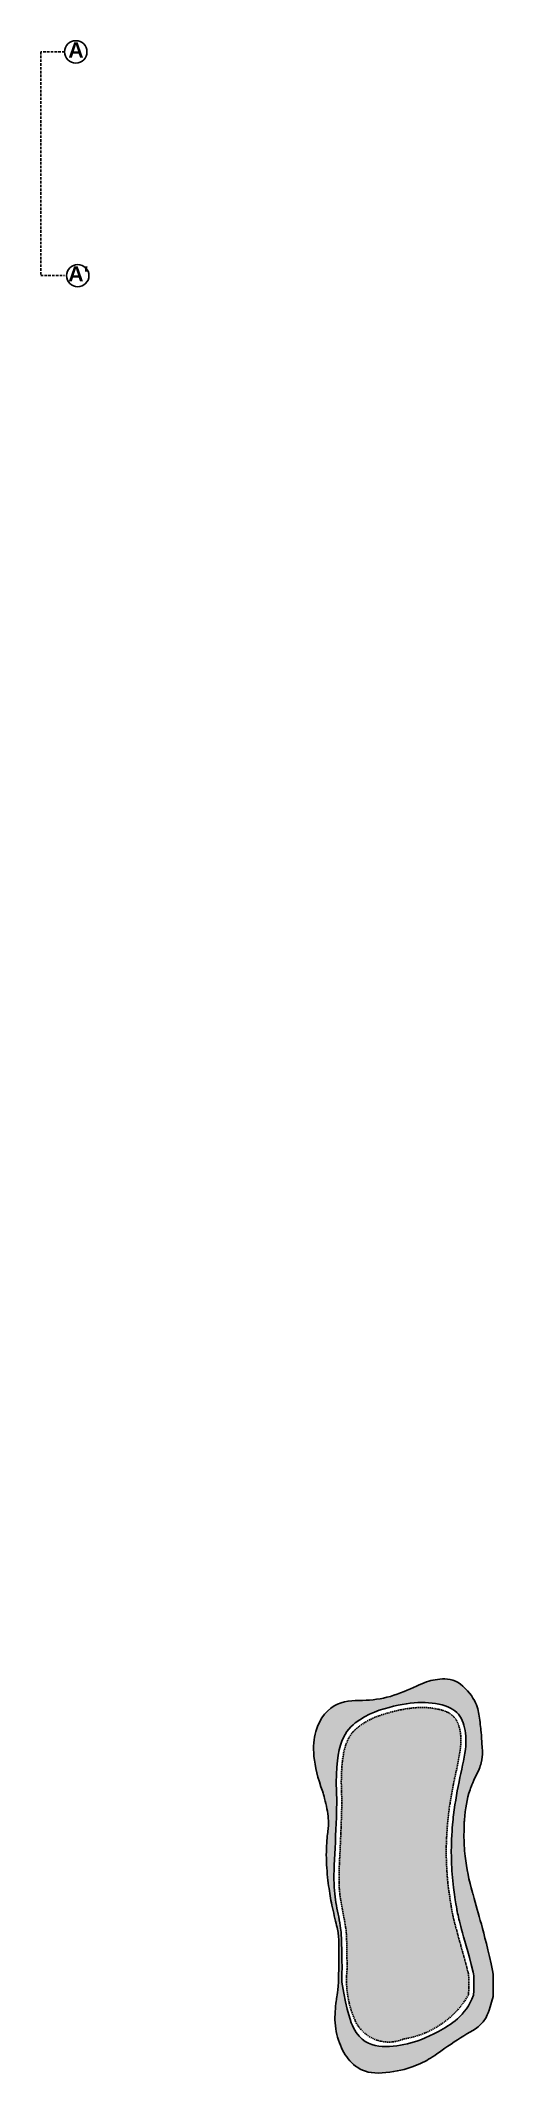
# Model space of a CAD drawing. Header units: millimetres. Extents: x 56222 to 3066687, y -650199 to -121287.
# Drawn here: x 133538.3 to 133627.7, y -183947.4 to -183545.4 of the extents above; entities that cross this region are included whole.
import ezdxf

# ---------------------------------------------------------------- set-up
doc = ezdxf.new("R2010")
doc.units = ezdxf.units.MM
doc.header["$MEASUREMENT"] = 0
doc.linetypes.add('00 . GROUND FLOOR$0$DASHED', pattern=[0.75, 0.5, -0.25])
doc.linetypes.add('DASHED2', pattern=[0.375, 0.25, -0.125])
doc.layers.add('AR HATCH-7', color=7, linetype='Continuous')
for name, color, linetype, lineweight in [('DIM.', 250, 'Continuous', 13), ('FURNITURE', 32, 'Continuous', 9), ('FURNITURE-1', 252, 'Continuous', 13), ('glass', 132, 'Continuous', 20)]:
    doc.layers.add(name, color=color, linetype=linetype, lineweight=lineweight)
doc.styles.get("Standard").update_dxf_attribs({"font": 'arial.ttf', "height": 6})

msp = doc.modelspace()

# ---------------------------------------------------------------- texts
at = {"layer": 'DIM.', "color": 1, "char_height": 3, "attachment_point": 1}
for s, insert in [('{\\fArial|b1|i0|c0|p34;A}', (133543.705, -183545.752)), ("{\\fArial|b1|i0|c0|p34;A'}", (133543.705, -183589.967))]:
    msp.add_mtext_dynamic_manual_height_columns(s, width=81.87572, gutter_width=1.128, heights=[0], dxfattribs=dict(at, insert=insert))

# ---------------------------------------------------------------- hatches: boundary and pattern name
at = {"layer": 'AR HATCH-7', "lineweight": 30, "true_color": 0xc08768, "transparency": 33554653}
h = msp.add_hatch(color=23, dxfattribs=at)
h.dxf.hatch_style = 1
edge = h.paths.add_edge_path()
edge.add_spline(control_points=[(133624.887, -183886.893), (133625.033, -183886.448), (133625.718, -183884.171), (133625.349, -183881.865), (133625.352, -183879.833), (133624.868, -183876.279), (133624.486, -183873.644), (133620.825, -183869.015), (133616.413, -183868.969), (133613.456, -183869.953), (133608.011, -183872.58), (133602.602, -183873.503), (133596.78, -183873.042), (133591.665, -183878.581), (133591.976, -183885.85), (133593.977, -183891.398)], knot_values=[0, 0, 0, 0, 0.226744, 1.226744, 2.226744, 3.226744, 4.226744, 5.226744, 6.226744, 7.226744, 8.226744, 9.226744, 10.226744, 11.226744, 12.226744, 12.226744, 12.226744, 12.226744], degree=3, periodic=0)
edge.add_spline(control_points=[(133593.977, -183891.398), (133593.977, -183891.398), (133594.883, -183894.264), (133595.256, -183898.145), (133594.789, -183899.959), (133594.572, -183905.113), (133595.163, -183910.279), (133595.666, -183913.501), (133596.87, -183918.34), (133597.091, -183919.475), (133597.158, -183920.749), (133597.164, -183920.939)], knot_values=[31.8835547, 31.8835547, 31.8835547, 31.8835547, 32.8835547, 33.8835547, 34.8835547, 35.8835547, 36.8835547, 37.8835547, 38.8835547, 39.8835547, 40, 40, 40, 40], degree=3, periodic=0)
edge.add_spline(control_points=[(133597.164, -183920.939), (133597.175, -183923.032), (133597.154, -183925.014), (133597.088, -183928.939)], knot_values=[31.4210171, 31.4210171, 31.4210171, 31.4210171, 31.7448005, 31.7448005, 31.7448005, 31.7448005], degree=3, periodic=0)
edge.add_spline(control_points=[(133597.088, -183928.939), (133596.842, -183931.424), (133596.588, -183933.06), (133596.135, -183937.017), (133597.292, -183941.64), (133599.461, -183945.06), (133603.077, -183947.371), (133609.826, -183946.477), (133613.983, -183944.854), (133616.523, -183943.195), (133622.056, -183939.201), (133625.268, -183937.824), (133626.71, -183935.145), (133627.615, -183931.805)], knot_values=[19.7495444, 19.7495444, 19.7495444, 19.7495444, 20.3231505, 21.3231505, 22.3231505, 23.3231505, 24.3231505, 25.3231505, 26.3231505, 27.3231505, 28.3231505, 29.3231505, 29.5736061, 29.5736061, 29.5736061, 29.5736061], degree=3, periodic=0)
edge.add_spline(control_points=[(133627.615, -183931.805), (133627.674, -183929.831), (133627.662, -183928.253), (133627.603, -183926.966)], knot_values=[17.2877336, 17.2877336, 17.2877336, 17.2877336, 17.4037855, 17.4037855, 17.4037855, 17.4037855], degree=3, periodic=0)
edge.add_spline(control_points=[(133627.603, -183926.966), (133625.566, -183917.899), (133624.858, -183915.99), (133623.675, -183911.664)], knot_values=[16.2507059, 16.2507059, 16.2507059, 16.2507059, 16.9827877, 16.9827877, 16.9827877, 16.9827877], degree=3, periodic=0)
edge.add_spline(control_points=[(133623.675, -183911.664), (133623.675, -183911.664), (133622.92, -183909.033), (133622.083, -183905.187), (133621.883, -183901.25), (133621.878, -183899.864)], knot_values=[14.4255633, 14.4255633, 14.4255633, 14.4255633, 14.5076483, 15.5076483, 16.082085, 16.082085, 16.082085, 16.082085], degree=3, periodic=0)
edge.add_spline(control_points=[(133621.878, -183899.864), (133621.91, -183897.954), (133622.05, -183895.134), (133622.601, -183892.094), (133623.631, -183889.415), (133624.887, -183886.893)], knot_values=[12.5965846, 12.5965846, 12.5965846, 12.5965846, 12.8316025, 13.8316025, 14.2350179, 14.2350179, 14.2350179, 14.2350179], degree=3, periodic=0)
edge = h.paths.add_edge_path(flags=16)
edge.add_spline(control_points=[(133596.765, -183893.199), (133596.157, -183882.465), (133599.92, -183876.793), (133608.434, -183874.125), (133614.238, -183873.415), (133619.766, -183874.52), (133621.977, -183877.439), (133622.569, -183882.015), (133621.069, -183888.446), (133619.958, -183894.235), (133619.568, -183898.31), (133619.428, -183900.805)], knot_values=[0, 0, 0, 0, 1, 2, 3, 4, 5, 6, 7, 8, 8.4322354, 8.4322354, 8.4322354, 8.4322354], degree=3, periodic=0)
edge.add_spline(control_points=[(133619.428, -183900.805), (133619.374, -183902.145), (133619.35, -183905.181), (133619.599, -183908.521), (133619.797, -183910.258)], knot_values=[8.5644061, 8.5644061, 8.5644061, 8.5644061, 9, 9.5061758, 9.5061758, 9.5061758, 9.5061758], degree=3, periodic=0)
edge.add_spline(control_points=[(133619.797, -183910.258), (133620.412, -183914.374), (133620.862, -183916.676), (133621.425, -183918.522), (133623.722, -183926.986)], knot_values=[9.8881173, 9.8881173, 9.8881173, 9.8881173, 10, 10.6503511, 10.6503511, 10.6503511, 10.6503511], degree=3, periodic=0)
edge.add_spline(control_points=[(133623.722, -183926.986), (133623.84, -183927.849), (133623.896, -183929.154), (133623.775, -183931.569)], knot_values=[11.0618573, 11.0618573, 11.0618573, 11.0618573, 11.1633033, 11.1633033, 11.1633033, 11.1633033], degree=3, periodic=0)
edge.add_spline(control_points=[(133623.775, -183931.569), (133622.204, -183935.611), (133615.669, -183939.571), (133610.895, -183941.301), (133604.885, -183942.067), (133600.73, -183940.337), (133598.892, -183935.316), (133597.731, -183928.947)], knot_values=[14.1288196, 14.1288196, 14.1288196, 14.1288196, 15, 16, 17, 18, 18.4385412, 18.4385412, 18.4385412, 18.4385412], degree=3, periodic=0)
edge.add_spline(control_points=[(133597.731, -183928.947), (133597.754, -183927.951), (133597.773, -183927.107), (133597.789, -183926.389)], knot_values=[21.8208069, 21.8208069, 21.8208069, 21.8208069, 21.8488714, 21.8488714, 21.8488714, 21.8488714], degree=3, periodic=0)
edge.add_spline(control_points=[(133597.789, -183926.389), (133597.734, -183920.114), (133597.54, -183917.945), (133596.62, -183913.716), (133595.99, -183909.475), (133596.586, -183900.313), (133596.765, -183893.199), (133596.765, -183893.199)], knot_values=[22.3361689, 22.3361689, 22.3361689, 22.3361689, 23, 24, 25, 26, 27, 27, 27, 27], degree=3, periodic=0)
edge = h.paths.add_edge_path(flags=0)
edge.add_spline(control_points=[(133618.43, -183900.748), (133618.452, -183900.343), (133618.475, -183899.97), (133618.566, -183898.522), (133618.633, -183897.7), (133618.736, -183896.646), (133618.772, -183896.325), (133618.845, -183895.703), (133618.883, -183895.4), (133619.089, -183893.829), (133619.283, -183892.629), (133619.702, -183890.329), (133619.926, -183889.229), (133620.353, -183887.224), (133620.552, -183886.317), (133620.909, -183884.537), (133621.063, -183883.67), (133621.255, -183882.08), (133621.287, -183881.36), (133621.237, -183880.056), (133621.159, -183879.473), (133620.911, -183878.417), (133620.743, -183877.94), (133620.336, -183877.118), (133620.096, -183876.771), (133619.427, -183876.094), (133618.964, -183875.778), (133617.679, -183875.239), (133616.878, -183875.026), (133615.571, -183874.822), (133615.118, -183874.772), (133614.197, -183874.712), (133613.732, -183874.701), (133612.423, -183874.726), (133611.558, -183874.803), (133610.152, -183875.02), (133609.666, -183875.109), (133608.646, -183875.321), (133608.11, -183875.444), (133606.11, -183875.955), (133604.559, -183876.457), (133602.377, -183877.592), (133601.673, -183878.034), (133600.775, -183878.743), (133600.548, -183878.938), (133599.916, -183879.551), (133599.541, -183880.007), (133598.858, -183881.196), (133598.551, -183881.932), (133597.932, -183884.301), (133597.69, -183886.19), (133597.637, -183890.042), (133597.67, -183891.495), (133597.764, -183893.143)], knot_values=[0, 0, 0, 0, 0.069895, 0.069895, 0.2934821, 0.2934821, 0.4052757, 0.4052757, 0.5170693, 0.5170693, 0.9891651, 0.9891651, 1.4612609, 1.4612609, 1.8742856, 1.8742856, 2.3128225, 2.3128225, 2.7513594, 2.7513594, 3.179227, 3.179227, 3.6070947, 3.6070947, 4.0349624, 4.0349624, 4.556296, 4.556296, 5.0776296, 5.0776296, 5.3382965, 5.3382965, 5.5989633, 5.5989633, 6.0618424, 6.0618424, 6.293282, 6.293282, 6.5247215, 6.5247215, 7.1300298, 7.1300298, 7.432684, 7.432684, 7.542838, 7.542838, 7.7546041, 7.7546041, 7.9663703, 7.9663703, 8.276947, 8.276947, 8.4322354, 8.4322354, 8.4322354, 8.4322354], degree=3, periodic=0)
edge.add_spline(control_points=[(133618.803, -183910.371), (133618.582, -183908.43), (133618.44, -183906.42), (133618.366, -183903.222), (133618.38, -183901.968), (133618.429, -183900.764)], knot_values=[8.5644061, 8.5644061, 8.5644061, 8.5644061, 9.1216043, 9.1216043, 9.5061758, 9.5061758, 9.5061758, 9.5061758], degree=3, periodic=0)
edge.add_spline(control_points=[(133622.757, -183927.248), (133622.753, -183927.231), (133622.748, -183927.215), (133621.53, -183922.726), (133620.826, -183920.189), (133620.164, -183917.725), (133620.007, -183917.128), (133619.813, -183916.341), (133619.756, -183916.097), (133619.675, -183915.739), (133619.649, -183915.622), (133619.61, -183915.445), (133619.598, -183915.386), (133619.573, -183915.268), (133619.561, -183915.213), (133619.527, -183915.041), (133619.503, -183914.915), (133619.422, -183914.435), (133619.353, -183914.007), (133619.138, -183912.602), (133618.999, -183911.686), (133618.808, -183910.406)], knot_values=[9.8881173, 9.8881173, 9.8881173, 9.8881173, 9.8893857, 9.8893857, 10.2342321, 10.2342321, 10.391559, 10.391559, 10.4702224, 10.4702224, 10.5095542, 10.5095542, 10.52922, 10.52922, 10.5488859, 10.5488859, 10.5768245, 10.5768245, 10.6155654, 10.6155654, 10.6503511, 10.6503511, 10.6503511, 10.6503511], degree=3, periodic=0)
edge.add_spline(control_points=[(133622.731, -183927.121), (133622.78, -183927.48), (133622.819, -183927.939), (133622.851, -183929.2), (133622.843, -183930.002), (133622.792, -183931.193), (133622.784, -183931.353), (133622.776, -183931.519)], knot_values=[11.0618573, 11.0618573, 11.0618573, 11.0618573, 11.1090482, 11.1090482, 11.1562392, 11.1562392, 11.1633033, 11.1633033, 11.1633033, 11.1633033], degree=3, periodic=0)
edge.add_arc((133607.213, -183922.35), 18.063, 278.85295, 329.49548, ccw=False)
edge.add_arc((133607.048, -183933.396), 7.412, 209.04013, 293.41374, ccw=False)
edge.add_arc((133618.477, -183928.537), 19.806, 173.7491, 205.27742, ccw=False)
edge.add_spline(control_points=[(133598.789, -183926.38), (133598.779, -183925.24), (133598.768, -183924.277), (133598.733, -183921.823), (133598.706, -183920.766), (133598.649, -183919.517), (133598.624, -183919.153), (133598.564, -183918.546), (133598.53, -183918.308), (133598.459, -183917.832), (133598.42, -183917.591), (133598.295, -183916.861), (133598.202, -183916.366), (133597.987, -183915.252), (133597.863, -183914.633), (133597.667, -183913.603), (133597.59, -183913.188), (133597.454, -183912.36), (133597.394, -183911.944), (133597.246, -183910.616), (133597.188, -183909.624), (133597.2, -183907.435), (133597.236, -183906.392), (133597.32, -183904.467), (133597.362, -183903.636), (133597.44, -183902.056), (133597.476, -183901.316), (133597.579, -183899.05), (133597.636, -183897.457), (133597.722, -183894.824), (133597.75, -183893.786), (133597.763, -183893.285), (133597.765, -183893.225), (133597.765, -183893.224)], knot_values=[22.3361689, 22.3361689, 22.3361689, 22.3361689, 22.4566999, 22.4566999, 22.6977618, 22.6977618, 22.859395, 22.859395, 23.0210282, 23.0210282, 23.1826614, 23.1826614, 23.5059278, 23.5059278, 23.9085858, 23.9085858, 24.1931945, 24.1931945, 24.4778031, 24.4778031, 25.0470205, 25.0470205, 25.4481841, 25.4481841, 25.7247319, 25.7247319, 25.9542272, 25.9542272, 26.4132179, 26.4132179, 26.8722086, 26.8722086, 27, 27, 27, 27], degree=3, periodic=0)
at = {"layer": 'AR HATCH-7', "lineweight": 30, "true_color": 0x000000, "transparency": 33554653}
h = msp.add_hatch(color=18, dxfattribs=at)
h.dxf.hatch_style = 1
h.set_gradient(color1=(199, 200, 202), name='SPHERICAL')
edge = h.paths.add_edge_path()
edge.add_spline(control_points=[(133618.803, -183910.371), (133618.582, -183908.43), (133618.44, -183906.42), (133618.366, -183903.222), (133618.38, -183901.968), (133618.429, -183900.764)], knot_values=[8.5644061, 8.5644061, 8.5644061, 8.5644061, 9.1216043, 9.1216043, 9.5061758, 9.5061758, 9.5061758, 9.5061758], degree=3, periodic=0)
edge.add_spline(control_points=[(133618.43, -183900.748), (133618.452, -183900.343), (133618.475, -183899.97), (133618.566, -183898.522), (133618.633, -183897.7), (133618.736, -183896.646), (133618.772, -183896.325), (133618.845, -183895.703), (133618.883, -183895.4), (133619.089, -183893.829), (133619.283, -183892.629), (133619.702, -183890.329), (133619.926, -183889.229), (133620.353, -183887.224), (133620.552, -183886.317), (133620.909, -183884.537), (133621.063, -183883.67), (133621.255, -183882.08), (133621.287, -183881.36), (133621.237, -183880.056), (133621.159, -183879.473), (133620.911, -183878.417), (133620.743, -183877.94), (133620.336, -183877.118), (133620.096, -183876.771), (133619.427, -183876.094), (133618.964, -183875.778), (133617.679, -183875.239), (133616.878, -183875.026), (133615.571, -183874.822), (133615.118, -183874.772), (133614.197, -183874.712), (133613.732, -183874.701), (133612.423, -183874.726), (133611.558, -183874.803), (133610.152, -183875.02), (133609.666, -183875.109), (133608.646, -183875.321), (133608.11, -183875.444), (133606.11, -183875.955), (133604.559, -183876.457), (133602.377, -183877.592), (133601.673, -183878.034), (133600.775, -183878.743), (133600.548, -183878.938), (133599.916, -183879.551), (133599.541, -183880.007), (133598.858, -183881.196), (133598.551, -183881.932), (133597.932, -183884.301), (133597.69, -183886.19), (133597.637, -183890.042), (133597.67, -183891.495), (133597.764, -183893.143)], knot_values=[0, 0, 0, 0, 0.069895, 0.069895, 0.2934821, 0.2934821, 0.4052757, 0.4052757, 0.5170693, 0.5170693, 0.9891651, 0.9891651, 1.4612609, 1.4612609, 1.8742856, 1.8742856, 2.3128225, 2.3128225, 2.7513594, 2.7513594, 3.179227, 3.179227, 3.6070947, 3.6070947, 4.0349624, 4.0349624, 4.556296, 4.556296, 5.0776296, 5.0776296, 5.3382965, 5.3382965, 5.5989633, 5.5989633, 6.0618424, 6.0618424, 6.293282, 6.293282, 6.5247215, 6.5247215, 7.1300298, 7.1300298, 7.432684, 7.432684, 7.542838, 7.542838, 7.7546041, 7.7546041, 7.9663703, 7.9663703, 8.276947, 8.276947, 8.4322354, 8.4322354, 8.4322354, 8.4322354], degree=3, periodic=0)
edge.add_spline(control_points=[(133597.765, -183893.224), (133597.765, -183893.225), (133597.763, -183893.285), (133597.75, -183893.786), (133597.722, -183894.824), (133597.636, -183897.457), (133597.579, -183899.05), (133597.476, -183901.316), (133597.44, -183902.056), (133597.362, -183903.636), (133597.32, -183904.467), (133597.236, -183906.392), (133597.2, -183907.435), (133597.188, -183909.624), (133597.246, -183910.616), (133597.394, -183911.944), (133597.454, -183912.36), (133597.59, -183913.188), (133597.667, -183913.603), (133597.863, -183914.633), (133597.987, -183915.252), (133598.202, -183916.366), (133598.295, -183916.861), (133598.42, -183917.591), (133598.459, -183917.832), (133598.53, -183918.308), (133598.564, -183918.546), (133598.624, -183919.153), (133598.649, -183919.517), (133598.706, -183920.766), (133598.733, -183921.823), (133598.768, -183924.277), (133598.779, -183925.24), (133598.789, -183926.38)], knot_values=[22.3361689, 22.3361689, 22.3361689, 22.3361689, 22.4639602, 22.4639602, 22.9229509, 22.9229509, 23.3819417, 23.3819417, 23.611437, 23.611437, 23.8879848, 23.8879848, 24.2891484, 24.2891484, 24.8583657, 24.8583657, 25.1429744, 25.1429744, 25.4275831, 25.4275831, 25.8302411, 25.8302411, 26.1535075, 26.1535075, 26.3151407, 26.3151407, 26.4767739, 26.4767739, 26.6384071, 26.6384071, 26.879469, 26.879469, 27, 27, 27, 27], degree=3, periodic=0)
edge.add_arc((133618.477, -183928.537), 19.806, 173.7491, 205.27742)
edge.add_arc((133607.048, -183933.396), 7.412, 209.04013, 293.41374)
edge.add_arc((133607.213, -183922.35), 18.063, 278.85295, 329.49548)
edge.add_spline(control_points=[(133622.776, -183931.519), (133622.784, -183931.353), (133622.792, -183931.193), (133622.843, -183930.002), (133622.851, -183929.2), (133622.819, -183927.939), (133622.78, -183927.48), (133622.731, -183927.121)], knot_values=[11.0618573, 11.0618573, 11.0618573, 11.0618573, 11.0689214, 11.0689214, 11.1161124, 11.1161124, 11.1633033, 11.1633033, 11.1633033, 11.1633033], degree=3, periodic=0)
edge.add_spline(control_points=[(133622.757, -183927.248), (133622.753, -183927.231), (133622.748, -183927.215), (133621.53, -183922.726), (133620.826, -183920.189), (133620.164, -183917.725), (133620.007, -183917.128), (133619.813, -183916.341), (133619.756, -183916.097), (133619.675, -183915.739), (133619.649, -183915.622), (133619.61, -183915.445), (133619.598, -183915.386), (133619.573, -183915.268), (133619.561, -183915.213), (133619.527, -183915.041), (133619.503, -183914.915), (133619.422, -183914.435), (133619.353, -183914.007), (133619.138, -183912.602), (133618.999, -183911.686), (133618.808, -183910.406)], knot_values=[9.8881173, 9.8881173, 9.8881173, 9.8881173, 9.8893857, 9.8893857, 10.2342321, 10.2342321, 10.391559, 10.391559, 10.4702224, 10.4702224, 10.5095542, 10.5095542, 10.52922, 10.52922, 10.5488859, 10.5488859, 10.5768245, 10.5768245, 10.6155654, 10.6155654, 10.6503511, 10.6503511, 10.6503511, 10.6503511], degree=3, periodic=0)

# ---------------------------------------------------------------- linework, layer by layer
at = {"layer": 'FURNITURE', "lineweight": 30}
for points, knots in [([(133593.977, -183891.398, 0.119), (133591.976, -183885.85, 0.119), (133591.665, -183878.581, 0.119), (133596.78, -183873.042, 0.119), (133602.602, -183873.503, 0.119), (133608.011, -183872.58, 0.119), (133613.456, -183869.953, 0.119), (133616.413, -183868.969, 0.119), (133620.825, -183869.015, 0.119), (133624.486, -183873.644, 0.119), (133624.868, -183876.279, 0.119), (133625.352, -183879.833, 0.119), (133625.349, -183881.865, 0.119), (133625.718, -183884.171, 0.119), (133625.033, -183886.448, 0.119), (133624.887, -183886.893, 0.119)], [0, 0, 0, 0, 1, 2, 3, 4, 5, 6, 7, 8, 9, 10, 11, 12, 12.226744, 12.226744, 12.226744, 12.226744]), ([(133624.887, -183886.893, 0.119), (133623.631, -183889.415, 0.119), (133622.601, -183892.094, 0.119), (133622.05, -183895.134, 0.119), (133621.91, -183897.954, 0.119), (133621.878, -183899.864, 0.119)], [12.5965846, 12.5965846, 12.5965846, 12.5965846, 13, 14, 14.2350179, 14.2350179, 14.2350179, 14.2350179]), ([(133597.164, -183920.939, 0.119), (133597.158, -183920.749, 0.119), (133597.091, -183919.475, 0.119), (133596.87, -183918.34, 0.119), (133595.666, -183913.501, 0.119), (133595.163, -183910.279, 0.119), (133594.572, -183905.113, 0.119), (133594.789, -183899.959, 0.119), (133595.256, -183898.145, 0.119), (133594.883, -183894.264, 0.119), (133593.977, -183891.398, 0.119), (133593.977, -183891.398, 0.119)], [31.8835547, 31.8835547, 31.8835547, 31.8835547, 32, 33, 34, 35, 36, 37, 38, 39, 40, 40, 40, 40]), ([(133621.878, -183899.864, 0.119), (133621.883, -183901.25, 0.119), (133622.083, -183905.187, 0.119), (133622.92, -183909.033, 0.119), (133623.675, -183911.664, 0.119), (133623.675, -183911.664, 0.119)], [14.4255633, 14.4255633, 14.4255633, 14.4255633, 15, 16, 16.082085, 16.082085, 16.082085, 16.082085]), ([(133627.615, -183931.805, 0.119), (133626.71, -183935.145, 0.119), (133625.268, -183937.824, 0.119), (133622.056, -183939.201, 0.119), (133616.523, -183943.195, 0.119), (133613.983, -183944.854, 0.119), (133609.826, -183946.477, 0.119), (133603.077, -183947.371, 0.119), (133599.461, -183945.06, 0.119), (133597.292, -183941.64, 0.119), (133596.135, -183937.017, 0.119), (133596.588, -183933.06, 0.119), (133596.842, -183931.424, 0.119), (133597.088, -183928.939, 0.119)], [19.7495444, 19.7495444, 19.7495444, 19.7495444, 20, 21, 22, 23, 24, 25, 26, 27, 28, 29, 29.5736061, 29.5736061, 29.5736061, 29.5736061])]:
    msp.add_open_spline(points, degree=3, knots=knots, dxfattribs=at)
for points in [[(133623.675, -183911.664, 0.119), (133624.858, -183915.99, 0.119), (133625.566, -183917.899, 0.119), (133627.603, -183926.966, 0.119)], [(133597.088, -183928.939, 0.119), (133597.154, -183925.014, 0.119), (133597.175, -183923.032, 0.119), (133597.164, -183920.939, 0.119)], [(133627.603, -183926.966, 0.119), (133627.662, -183928.253, 0.119), (133627.674, -183929.831, 0.119), (133627.615, -183931.805, 0.119)]]:
    msp.add_open_spline(points, degree=3, dxfattribs=at)
at = {"layer": 'FURNITURE-1', "color": 252, "linetype": '00 . GROUND FLOOR$0$DASHED', "lineweight": 25, "true_color": 0x939598}
msp.add_line((133538.259, -183591.822), (133542.989, -183591.822), dxfattribs=at)
msp.add_lwpolyline([(133542.993, -183547.607), (133538.259, -183547.607), (133538.259, -183591.822)], dxfattribs=at)
at = {"layer": 'FURNITURE-1', "color": 1, "linetype": 'ByBlock', "lineweight": 30}
for centre in [(133545.2, -183547.607), (133545.577, -183591.822)]:
    msp.add_circle(centre, 2.206, dxfattribs=at)
at = {"layer": 'glass', "color": 3, "linetype": 'DASHED2', "lineweight": 25}
for centre, radius, start, end in [((133618.477, -183928.537, 0.119), 19.806, 173.7491, 205.27742), ((133607.213, -183922.35, 0.119), 18.063, 278.85295, 329.49548), ((133607.048, -183933.396, 0.119), 7.412, 209.04013, 293.41374)]:
    msp.add_arc(centre, radius, start, end, dxfattribs=at)
at = {"layer": 'glass', "lineweight": 25}
for points, knots in [([(133596.765, -183893.199, 0.119), (133596.157, -183882.465, 0.119), (133599.92, -183876.793, 0.119), (133608.434, -183874.125, 0.119), (133614.238, -183873.415, 0.119), (133619.766, -183874.52, 0.119), (133621.977, -183877.439, 0.119), (133622.569, -183882.015, 0.119), (133621.069, -183888.446, 0.119), (133619.958, -183894.235, 0.119), (133619.568, -183898.31, 0.119), (133619.428, -183900.805, 0.119)], [0, 0, 0, 0, 1, 2, 3, 4, 5, 6, 7, 8, 8.4322354, 8.4322354, 8.4322354, 8.4322354]), ([(133597.789, -183926.389, 0.119), (133597.734, -183920.114, 0.119), (133597.54, -183917.945, 0.119), (133596.62, -183913.716, 0.119), (133595.99, -183909.475, 0.119), (133596.586, -183900.313, 0.119), (133596.765, -183893.199, 0.119), (133596.765, -183893.199, 0.119)], [22.3361689, 22.3361689, 22.3361689, 22.3361689, 23, 24, 25, 26, 27, 27, 27, 27]), ([(133619.428, -183900.805, 0.119), (133619.374, -183902.145, 0.119), (133619.35, -183905.181, 0.119), (133619.599, -183908.521, 0.119), (133619.797, -183910.258, 0.119)], [8.56440609, 8.56440609, 8.56440609, 8.56440609, 9, 9.50617579, 9.50617579, 9.50617579, 9.50617579]), ([(133619.797, -183910.258, 0.119), (133620.412, -183914.374, 0.119), (133620.862, -183916.676, 0.119), (133621.425, -183918.522, 0.119), (133623.722, -183926.986, 0.119)], [9.88811726, 9.88811726, 9.88811726, 9.88811726, 10, 10.65035114, 10.65035114, 10.65035114, 10.65035114]), ([(133623.775, -183931.569, 0.119), (133622.204, -183935.611, 0.119), (133615.669, -183939.571, 0.119), (133610.895, -183941.301, 0.119), (133604.885, -183942.067, 0.119), (133600.73, -183940.337, 0.119), (133598.892, -183935.316, 0.119), (133597.731, -183928.947, 0.119)], [14.1288196, 14.1288196, 14.1288196, 14.1288196, 15, 16, 17, 18, 18.4385412, 18.4385412, 18.4385412, 18.4385412])]:
    msp.add_open_spline(points, degree=3, knots=knots, dxfattribs=at)
at = {"layer": 'glass', "color": 3, "linetype": 'DASHED2', "lineweight": 25}
for points, knots in [([(133597.764, -183893.143, 0.119), (133597.67, -183891.495, 0.119), (133597.637, -183890.042, 0.119), (133597.69, -183886.19, 0.119), (133597.932, -183884.301, 0.119), (133598.551, -183881.932, 0.119), (133598.858, -183881.196, 0.119), (133599.541, -183880.007, 0.119), (133599.916, -183879.551, 0.119), (133600.548, -183878.938, 0.119), (133600.775, -183878.743, 0.119), (133601.673, -183878.034, 0.119), (133602.377, -183877.592, 0.119), (133604.559, -183876.457, 0.119), (133606.11, -183875.955, 0.119), (133608.11, -183875.444, 0.119), (133608.646, -183875.321, 0.119), (133609.666, -183875.109, 0.119), (133610.152, -183875.02, 0.119), (133611.558, -183874.803, 0.119), (133612.423, -183874.726, 0.119), (133613.732, -183874.701, 0.119), (133614.197, -183874.712, 0.119), (133615.118, -183874.772, 0.119), (133615.571, -183874.822, 0.119), (133616.878, -183875.026, 0.119), (133617.679, -183875.239, 0.119), (133618.964, -183875.778, 0.119), (133619.427, -183876.094, 0.119), (133620.096, -183876.771, 0.119), (133620.336, -183877.118, 0.119), (133620.743, -183877.94, 0.119), (133620.911, -183878.417, 0.119), (133621.159, -183879.473, 0.119), (133621.237, -183880.056, 0.119), (133621.287, -183881.36, 0.119), (133621.255, -183882.08, 0.119), (133621.063, -183883.67, 0.119), (133620.909, -183884.537, 0.119), (133620.552, -183886.317, 0.119), (133620.353, -183887.224, 0.119), (133619.926, -183889.229, 0.119), (133619.702, -183890.329, 0.119), (133619.283, -183892.629, 0.119), (133619.089, -183893.829, 0.119), (133618.883, -183895.4, 0.119), (133618.845, -183895.703, 0.119), (133618.772, -183896.325, 0.119), (133618.736, -183896.646, 0.119), (133618.633, -183897.7, 0.119), (133618.566, -183898.522, 0.119), (133618.475, -183899.97, 0.119), (133618.452, -183900.343, 0.119), (133618.43, -183900.748, 0.119)], [0, 0, 0, 0, 0.1552884, 0.1552884, 0.4658651, 0.4658651, 0.6776313, 0.6776313, 0.8893974, 0.8893974, 0.9995514, 0.9995514, 1.3022056, 1.3022056, 1.9075139, 1.9075139, 2.1389534, 2.1389534, 2.370393, 2.370393, 2.8332721, 2.8332721, 3.0939389, 3.0939389, 3.3546058, 3.3546058, 3.8759394, 3.8759394, 4.397273, 4.397273, 4.8251407, 4.8251407, 5.2530084, 5.2530084, 5.680876, 5.680876, 6.1194129, 6.1194129, 6.5579498, 6.5579498, 6.9709745, 6.9709745, 7.4430703, 7.4430703, 7.9151661, 7.9151661, 8.0269597, 8.0269597, 8.1387533, 8.1387533, 8.3623404, 8.3623404, 8.4322354, 8.4322354, 8.4322354, 8.4322354]), ([(133598.789, -183926.38, 0.119), (133598.779, -183925.24, 0.119), (133598.768, -183924.277, 0.119), (133598.733, -183921.823, 0.119), (133598.706, -183920.766, 0.119), (133598.649, -183919.517, 0.119), (133598.624, -183919.153, 0.119), (133598.564, -183918.546, 0.119), (133598.53, -183918.308, 0.119), (133598.459, -183917.832, 0.119), (133598.42, -183917.591, 0.119), (133598.295, -183916.861, 0.119), (133598.202, -183916.366, 0.119), (133597.987, -183915.252, 0.119), (133597.863, -183914.633, 0.119), (133597.667, -183913.603, 0.119), (133597.59, -183913.188, 0.119), (133597.454, -183912.36, 0.119), (133597.394, -183911.944, 0.119), (133597.246, -183910.616, 0.119), (133597.188, -183909.624, 0.119), (133597.2, -183907.435, 0.119), (133597.236, -183906.392, 0.119), (133597.32, -183904.467, 0.119), (133597.362, -183903.636, 0.119), (133597.44, -183902.056, 0.119), (133597.476, -183901.316, 0.119), (133597.579, -183899.05, 0.119), (133597.636, -183897.457, 0.119), (133597.722, -183894.824, 0.119), (133597.75, -183893.786, 0.119), (133597.763, -183893.285, 0.119), (133597.765, -183893.225, 0.119), (133597.765, -183893.224, 0.119)], [22.3361689, 22.3361689, 22.3361689, 22.3361689, 22.4566999, 22.4566999, 22.6977618, 22.6977618, 22.859395, 22.859395, 23.0210282, 23.0210282, 23.1826614, 23.1826614, 23.5059278, 23.5059278, 23.9085858, 23.9085858, 24.1931945, 24.1931945, 24.4778031, 24.4778031, 25.0470205, 25.0470205, 25.4481841, 25.4481841, 25.7247319, 25.7247319, 25.9542272, 25.9542272, 26.4132179, 26.4132179, 26.8722086, 26.8722086, 27, 27, 27, 27]), ([(133618.429, -183900.764, 0.119), (133618.38, -183901.968, 0.119), (133618.366, -183903.222, 0.119), (133618.44, -183906.42, 0.119), (133618.582, -183908.43, 0.119), (133618.803, -183910.371, 0.119)], [8.56440609, 8.56440609, 8.56440609, 8.56440609, 8.9489776, 8.9489776, 9.50617579, 9.50617579, 9.50617579, 9.50617579]), ([(133618.808, -183910.406, 0.119), (133618.999, -183911.686, 0.119), (133619.138, -183912.602, 0.119), (133619.353, -183914.007, 0.119), (133619.422, -183914.435, 0.119), (133619.503, -183914.915, 0.119), (133619.527, -183915.041, 0.119), (133619.561, -183915.213, 0.119), (133619.573, -183915.268, 0.119), (133619.598, -183915.386, 0.119), (133619.61, -183915.445, 0.119), (133619.649, -183915.622, 0.119), (133619.675, -183915.739, 0.119), (133619.756, -183916.097, 0.119), (133619.813, -183916.341, 0.119), (133620.007, -183917.128, 0.119), (133620.164, -183917.725, 0.119), (133620.826, -183920.189, 0.119), (133621.53, -183922.726, 0.119), (133622.748, -183927.215, 0.119), (133622.753, -183927.231, 0.119), (133622.757, -183927.248, 0.119)], [9.88811726, 9.88811726, 9.88811726, 9.88811726, 9.922903, 9.922903, 9.96164389, 9.96164389, 9.9895825, 9.9895825, 10.00924836, 10.00924836, 10.02891423, 10.02891423, 10.06824596, 10.06824596, 10.14690942, 10.14690942, 10.30423634, 10.30423634, 10.64908266, 10.64908266, 10.65035114, 10.65035114, 10.65035114, 10.65035114]), ([(133622.731, -183927.121, 0.119), (133622.78, -183927.48, 0.119), (133622.819, -183927.939, 0.119), (133622.851, -183929.2, 0.119), (133622.843, -183930.002, 0.119), (133622.792, -183931.193, 0.119), (133622.784, -183931.353, 0.119), (133622.776, -183931.519, 0.119)], [11.06185727, 11.06185727, 11.06185727, 11.06185727, 11.10904821, 11.10904821, 11.15623915, 11.15623915, 11.16330331, 11.16330331, 11.16330331, 11.16330331])]:
    msp.add_open_spline(points, degree=3, knots=knots, dxfattribs=at)
at = {"layer": 'glass', "lineweight": 25}
for points in [[(133597.731, -183928.947, 0.119), (133597.754, -183927.951, 0.119), (133597.773, -183927.107, 0.119), (133597.789, -183926.389, 0.119)], [(133623.722, -183926.986, 0.119), (133623.84, -183927.849, 0.119), (133623.896, -183929.154, 0.119), (133623.775, -183931.569, 0.119)]]:
    msp.add_open_spline(points, degree=3, dxfattribs=at)

msp.set_redraw_order([(e.dxf.handle, doc.entitydb.next_handle()) for e in msp.query("TEXT MTEXT ATTDEF DIMENSION ARC_DIMENSION")])  # texts and dimensions are drawn at this point

doc.saveas('drawing.dxf')
